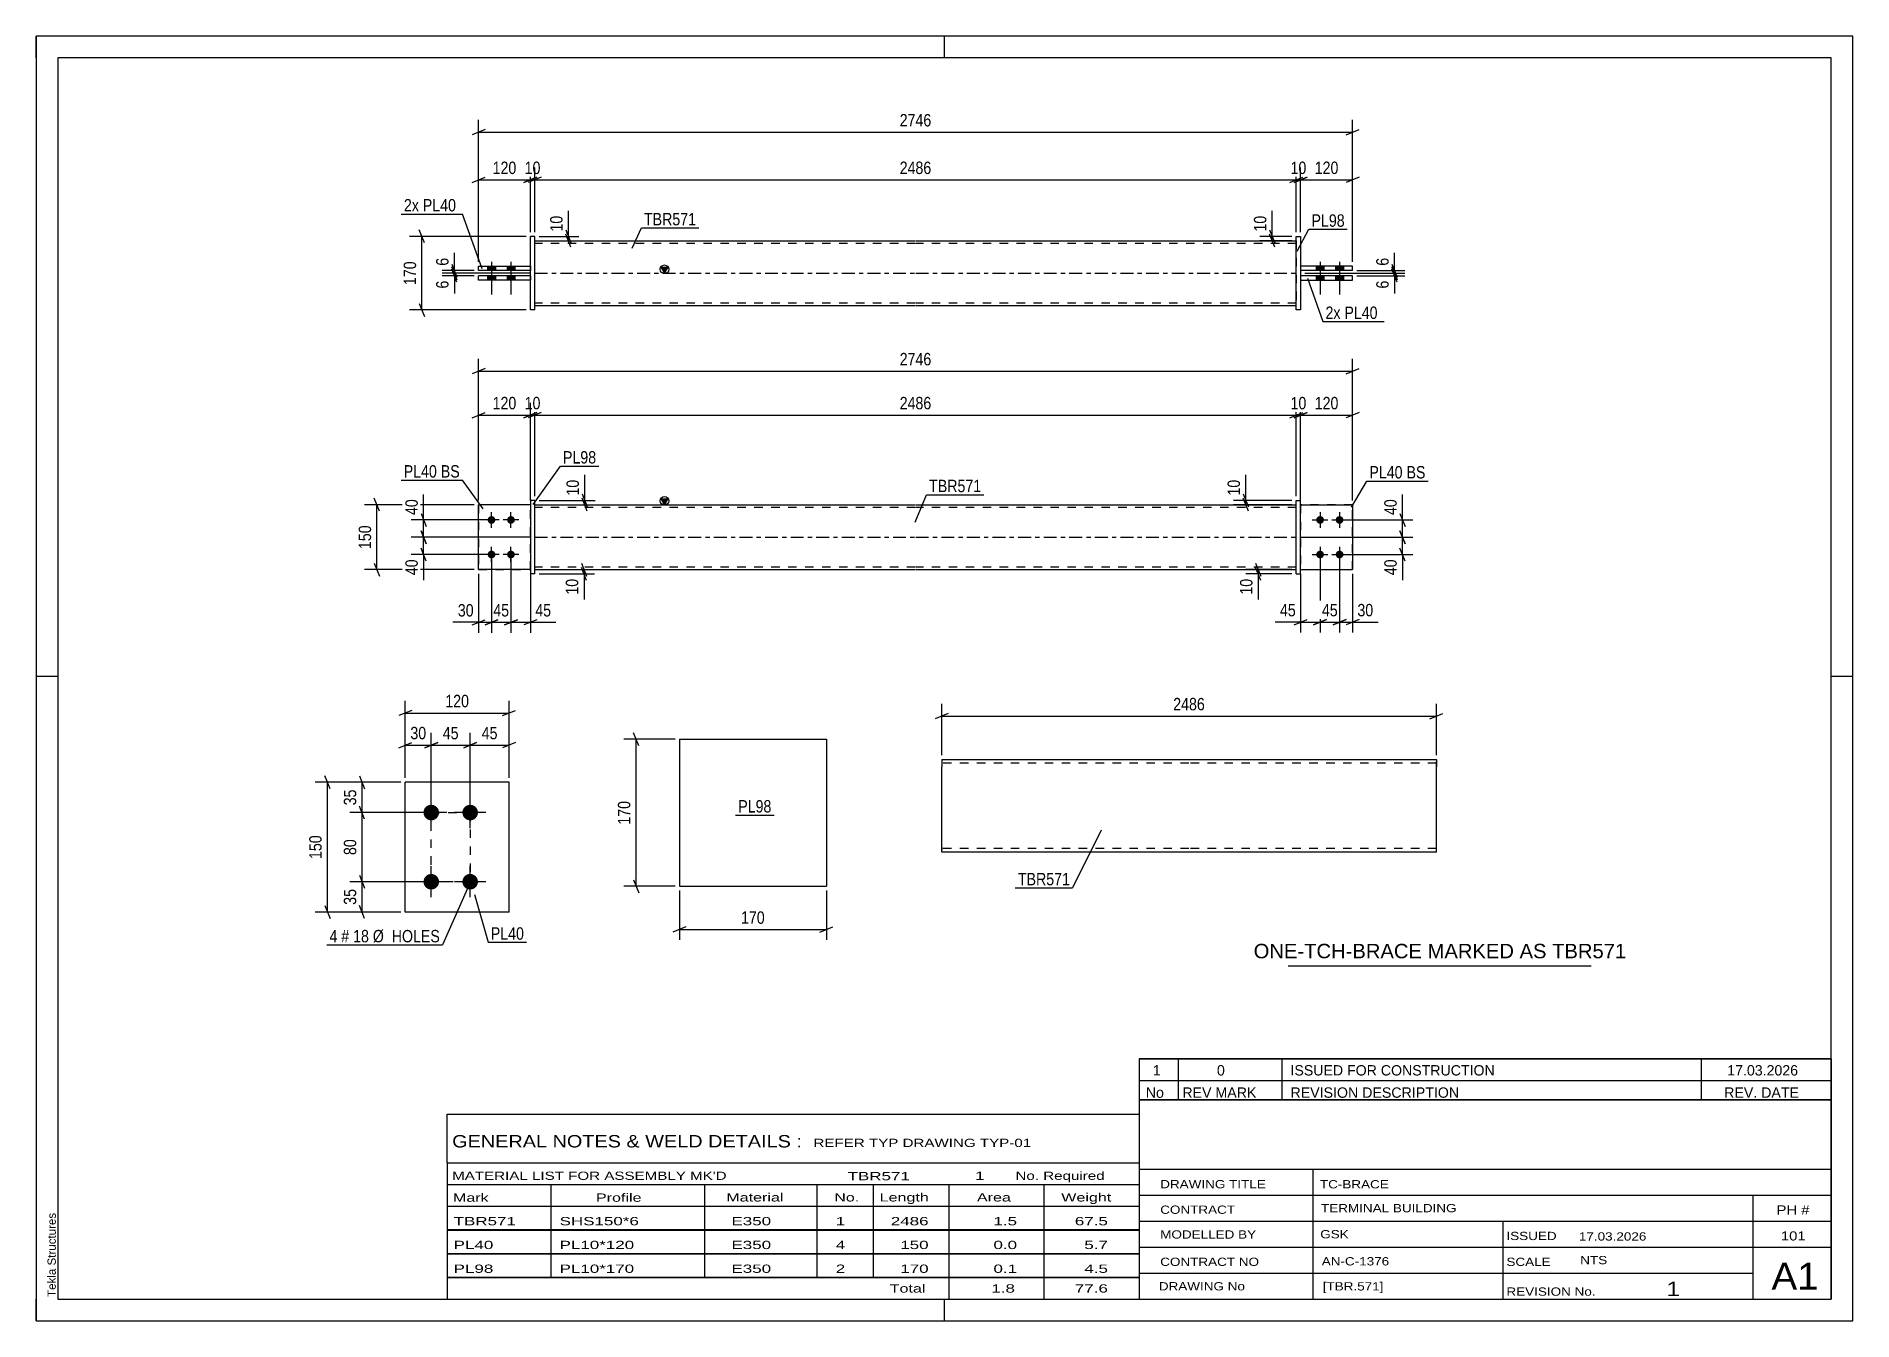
# Paper-space layout 'Layout1' of a CAD drawing. Header units: millimetres. Extents: x 0 to 420, y 0 to 297.
# The model-space entities are those that its viewports show. They can reach past a viewport. Long polylines and large blocks are cut down to what shows.
import ezdxf

# ---------------------------------------------------------------- set-up
doc = ezdxf.new("R2010")
doc.units = ezdxf.units.MM
doc.linetypes.add('DXK_LINE_DOT2', pattern=[3.9198, 1.9599, -1.9599])
doc.linetypes.add('DXK_LINE_DOT3', pattern=[5.9187, 2.979, -0.9799, 0.9799, -0.9799])
doc.layers.add('Viewport layer', color=7, linetype='Continuous', plot=False)
doc.styles.add('Arial', font='ARIAL.TTF', dxfattribs={"height": 0.2})
doc.styles.add('Arial Narrow', font='ARIALN.TTF', dxfattribs={"height": 0.2})

# ---------------------------------------------------------------- blocks, each defined once
blk = doc.blocks.new('Unknown-582665812-1127')
at = {"color": 5, "linetype": 'Continuous'}
for p, q in [((420, 297), (0, 297)), ((0, 297), (0, 0)), ((0, 292), (0, 297)), ((210, 292), (210, 297)), ((420, 0), (420, 297)), ((415, 292), (5, 292)), ((5, 292), (5, 5)), ((415, 5), (415, 292)), ((5, 149), (0, 149)), ((420, 149), (415, 149)), ((0, 0), (0, 5)), ((5, 5), (415, 5)), ((210, 0), (210, 5)), ((0, 0), (420, 0))]:
    blk.add_line(p, q, dxfattribs=at)
at = {"color": 174, "linetype": 'Continuous', "style": 'Arial'}
blk.add_text('Tekla Structures', height=1.9102, rotation=90, dxfattribs=at).set_placement((4.5, 5.5))
blk = doc.blocks.new('Bolt-582665812-1424 - 1364')
at = {"linetype": 'Continuous'}
for points in [[(105.25, 184.27, -1), (105.25, 186.07, -1)], [(109.75, 184.27, -1), (109.75, 186.07, -1)], [(105.25, 176.27, -1), (105.25, 178.07, -1)], [(109.75, 176.27, -1), (109.75, 178.07, -1)]]:
    blk.add_hatch(color=1, dxfattribs=at).paths.add_polyline_path(points)
at = {"color": 1, "linetype": 'Continuous'}
for p, q in [((107.05, 185.17), (103.45, 185.17)), ((105.25, 183.37), (105.25, 186.97)), ((111.55, 185.17), (107.95, 185.17)), ((109.75, 183.37), (109.75, 186.97)), ((107.05, 177.17), (103.45, 177.17)), ((105.25, 175.37), (105.25, 178.97)), ((111.55, 177.17), (107.95, 177.17)), ((109.75, 175.37), (109.75, 178.97))]:
    blk.add_line(p, q, dxfattribs=at)
blk = doc.blocks.new('Part-582665812-1392 - 1364')
at = {"color": 7, "linetype": 'DXK_LINE_DOT2'}
for p, q in [((304.35, 188.67), (292.35, 188.67)), ((292.35, 188.67), (292.35, 173.67)), ((304.35, 173.67), (304.35, 188.67)), ((292.35, 173.67), (304.35, 173.67))]:
    blk.add_line(p, q, dxfattribs=at)
blk = doc.blocks.new('Part-582665812-1413 - 1364')
at = {"color": 2, "linetype": 'Continuous'}
for p, q in [((291.35, 172.67), (291.35, 189.67)), ((291.35, 189.67), (292.35, 189.67)), ((292.35, 172.67), (292.35, 189.67)), ((291.35, 172.67), (292.35, 172.67))]:
    blk.add_line(p, q, dxfattribs=at)
blk = doc.blocks.new('Part-582665812-1397 - 1364')
at = {"color": 2, "linetype": 'Continuous'}
for p, q in [((292.35, 188.67), (304.35, 188.67)), ((304.35, 188.67), (304.35, 173.67)), ((292.35, 173.67), (304.35, 173.67))]:
    blk.add_line(p, q, dxfattribs=at)
at = {"color": 7, "linetype": 'DXK_LINE_DOT2'}
blk.add_line((292.35, 188.67), (292.35, 173.67), dxfattribs=at)
blk = doc.blocks.new('Part-582665812-1412 - 1364')
at = {"linetype": 'Continuous'}
blk.add_hatch(color=2, dxfattribs=at).paths.add_polyline_path([(145.25, 188.67), (144.45, 190.07), (146.05, 190.07)])
at = {"color": 2, "linetype": 'Continuous'}
for p, q in [((145.25, 188.67), (144.45, 190.07)), ((144.45, 190.07), (146.05, 190.07)), ((146.05, 190.07), (145.25, 188.67)), ((115.25, 188.67), (203.25, 188.67)), ((203.35, 188.67), (291.35, 188.67)), ((115.25, 173.67), (203.25, 173.67)), ((203.35, 173.67), (291.35, 173.67))]:
    blk.add_line(p, q, dxfattribs=at)
at = {"color": 7, "linetype": 'DXK_LINE_DOT2'}
for p, q in [((115.25, 173.67), (115.25, 188.67)), ((203.25, 188.07), (115.25, 188.07)), ((291.35, 188.07), (203.35, 188.07)), ((291.35, 173.67), (291.35, 188.67)), ((203.25, 174.27), (115.25, 174.27)), ((291.35, 174.27), (203.35, 174.27))]:
    blk.add_line(p, q, dxfattribs=at)
at = {"color": 7, "linetype": 'DXK_LINE_DOT3'}
for p, q in [((115.25, 181.17), (203.25, 181.17)), ((203.35, 181.17), (291.35, 181.17))]:
    blk.add_line(p, q, dxfattribs=at)
at = {"color": 2, "linetype": 'Continuous'}
blk.add_circle((145.25, 189.57), 1, dxfattribs=at)
blk = doc.blocks.new('Bolt-582665812-1425 - 1364')
at = {"linetype": 'Continuous'}
for points in [[(296.85, 186.07, -1), (296.85, 184.27, -1)], [(301.35, 186.07, -1), (301.35, 184.27, -1)], [(296.85, 178.07, -1), (296.85, 176.27, -1)], [(301.35, 178.07, -1), (301.35, 176.27, -1)]]:
    blk.add_hatch(color=1, dxfattribs=at).paths.add_polyline_path(points)
at = {"color": 1, "linetype": 'Continuous'}
for p, q in [((295.05, 185.17), (298.65, 185.17)), ((296.85, 186.97), (296.85, 183.37)), ((299.55, 185.17), (303.15, 185.17)), ((301.35, 186.97), (301.35, 183.37)), ((295.05, 177.17), (298.65, 177.17)), ((296.85, 178.97), (296.85, 175.37)), ((299.55, 177.17), (303.15, 177.17)), ((301.35, 178.97), (301.35, 175.37))]:
    blk.add_line(p, q, dxfattribs=at)
blk = doc.blocks.new('Part-582665812-1440 - 1364')
at = {"color": 2, "linetype": 'Continuous'}
for p, q in [((115.25, 189.67), (114.25, 189.67)), ((114.25, 189.67), (114.25, 172.67)), ((115.25, 172.67), (115.25, 189.67)), ((115.25, 172.67), (114.25, 172.67))]:
    blk.add_line(p, q, dxfattribs=at)
blk = doc.blocks.new('Part-582665812-1445 - 1364')
at = {"color": 7, "linetype": 'DXK_LINE_DOT2'}
for p, q in [((114.25, 188.67), (102.25, 188.67)), ((102.25, 188.67), (102.25, 173.67)), ((114.25, 173.67), (114.25, 188.67)), ((102.25, 173.67), (114.25, 173.67))]:
    blk.add_line(p, q, dxfattribs=at)
blk = doc.blocks.new('Part-582665812-1450 - 1364')
at = {"color": 2, "linetype": 'Continuous'}
for p, q in [((114.25, 188.67), (102.25, 188.67)), ((102.25, 173.67), (102.25, 188.67)), ((114.25, 173.67), (102.25, 173.67))]:
    blk.add_line(p, q, dxfattribs=at)
at = {"color": 7, "linetype": 'DXK_LINE_DOT2'}
blk.add_line((114.25, 173.67), (114.25, 188.67), dxfattribs=at)
blk = doc.blocks.new('Part-582665812-1762 - 1756')
at = {"color": 2, "linetype": 'Continuous'}
for p, q in [((115.25, 250.72), (114.25, 250.72)), ((114.25, 233.72), (114.25, 250.72)), ((115.25, 233.72), (115.25, 250.72)), ((115.25, 233.72), (114.25, 233.72))]:
    blk.add_line(p, q, dxfattribs=at)
blk = doc.blocks.new('Bolt-582665812-1760 - 1756')
at = {"linetype": 'Continuous'}
for points in [[(104.35, 242.82), (106.15, 242.82), (106.15, 243.82), (104.35, 243.82)], [(104.35, 242.82), (106.15, 242.82), (106.15, 243.82), (104.35, 243.82)], [(108.85, 242.82), (110.65, 242.82), (110.65, 243.82), (108.85, 243.82)], [(108.85, 242.82), (110.65, 242.82), (110.65, 243.82), (108.85, 243.82)], [(104.35, 240.62), (106.15, 240.62), (106.15, 241.62), (104.35, 241.62)], [(104.35, 240.62), (106.15, 240.62), (106.15, 241.62), (104.35, 241.62)], [(108.85, 240.62), (110.65, 240.62), (110.65, 241.62), (108.85, 241.62)], [(108.85, 240.62), (110.65, 240.62), (110.65, 241.62), (108.85, 241.62)]]:
    blk.add_hatch(color=1, dxfattribs=at).paths.add_polyline_path(points)
at = {"color": 1, "linetype": 'Continuous'}
for p, q in [((104.35, 243.82), (104.35, 242.82)), ((104.35, 243.82), (104.35, 242.82)), ((105.25, 244.82), (105.25, 237.32)), ((105.25, 244.82), (105.25, 237.32)), ((106.15, 243.82), (106.15, 242.82)), ((106.15, 243.82), (106.15, 242.82)), ((108.85, 243.82), (108.85, 242.82)), ((108.85, 243.82), (108.85, 242.82)), ((109.75, 244.82), (109.75, 237.32)), ((109.75, 244.82), (109.75, 237.32)), ((110.65, 243.82), (110.65, 242.82)), ((110.65, 243.82), (110.65, 242.82)), ((104.35, 241.62), (104.35, 240.62)), ((104.35, 241.62), (104.35, 240.62)), ((106.15, 241.62), (106.15, 240.62)), ((106.15, 241.62), (106.15, 240.62)), ((108.85, 241.62), (108.85, 240.62)), ((108.85, 241.62), (108.85, 240.62)), ((110.65, 241.62), (110.65, 240.62)), ((110.65, 241.62), (110.65, 240.62))]:
    blk.add_line(p, q, dxfattribs=at)
blk = doc.blocks.new('Part-582665812-1777 - 1756')
at = {"color": 2, "linetype": 'Continuous'}
for p, q in [((291.35, 233.72), (291.35, 250.72)), ((291.35, 250.72), (292.35, 250.72)), ((292.35, 250.72), (292.35, 233.72)), ((292.35, 233.72), (291.35, 233.72))]:
    blk.add_line(p, q, dxfattribs=at)
blk = doc.blocks.new('Bolt-582665812-1761 - 1756')
at = {"linetype": 'Continuous'}
for points in [[(297.75, 243.82), (295.95, 243.82), (295.95, 242.82), (297.75, 242.82)], [(297.75, 243.82), (295.95, 243.82), (295.95, 242.82), (297.75, 242.82)], [(302.25, 243.82), (300.45, 243.82), (300.45, 242.82), (302.25, 242.82)], [(302.25, 243.82), (300.45, 243.82), (300.45, 242.82), (302.25, 242.82)], [(297.75, 241.62), (295.95, 241.62), (295.95, 240.62), (297.75, 240.62)], [(297.75, 241.62), (295.95, 241.62), (295.95, 240.62), (297.75, 240.62)], [(302.25, 241.62), (300.45, 241.62), (300.45, 240.62), (302.25, 240.62)], [(302.25, 241.62), (300.45, 241.62), (300.45, 240.62), (302.25, 240.62)]]:
    blk.add_hatch(color=1, dxfattribs=at).paths.add_polyline_path(points)
at = {"color": 1, "linetype": 'Continuous'}
for p, q in [((295.95, 243.82), (295.95, 242.82)), ((295.95, 243.82), (295.95, 242.82)), ((296.85, 244.82), (296.85, 237.32)), ((296.85, 244.82), (296.85, 237.32)), ((297.75, 243.82), (297.75, 242.82)), ((297.75, 243.82), (297.75, 242.82)), ((300.45, 243.82), (300.45, 242.82)), ((300.45, 243.82), (300.45, 242.82)), ((301.35, 244.82), (301.35, 237.32)), ((301.35, 244.82), (301.35, 237.32)), ((302.25, 243.82), (302.25, 242.82)), ((302.25, 243.82), (302.25, 242.82)), ((295.95, 241.62), (295.95, 240.62)), ((295.95, 241.62), (295.95, 240.62)), ((297.75, 241.62), (297.75, 240.62)), ((297.75, 241.62), (297.75, 240.62)), ((300.45, 241.62), (300.45, 240.62)), ((300.45, 241.62), (300.45, 240.62)), ((302.25, 241.62), (302.25, 240.62)), ((302.25, 241.62), (302.25, 240.62))]:
    blk.add_line(p, q, dxfattribs=at)
blk = doc.blocks.new('Part-582665812-1767 - 1756')
at = {"color": 2, "linetype": 'Continuous'}
for p, q in [((102.25, 243.82), (114.25, 243.82)), ((102.25, 242.82), (102.25, 243.82)), ((114.25, 242.82), (102.25, 242.82))]:
    blk.add_line(p, q, dxfattribs=at)
at = {"color": 7, "linetype": 'DXK_LINE_DOT2'}
blk.add_line((114.25, 243.82), (114.25, 242.82), dxfattribs=at)
blk = doc.blocks.new('Part-582665812-1772 - 1756')
at = {"color": 2, "linetype": 'Continuous'}
for p, q in [((114.25, 241.62), (102.25, 241.62)), ((102.25, 240.62), (102.25, 241.62)), ((114.25, 240.62), (102.25, 240.62))]:
    blk.add_line(p, q, dxfattribs=at)
at = {"color": 7, "linetype": 'DXK_LINE_DOT2'}
blk.add_line((114.25, 241.62), (114.25, 240.62), dxfattribs=at)
blk = doc.blocks.new('Part-582665812-1782 - 1756')
at = {"color": 2, "linetype": 'Continuous'}
for p, q in [((304.35, 243.82), (292.35, 243.82)), ((304.35, 242.82), (304.35, 243.82)), ((304.35, 242.82), (292.35, 242.82))]:
    blk.add_line(p, q, dxfattribs=at)
at = {"color": 7, "linetype": 'DXK_LINE_DOT2'}
blk.add_line((292.35, 243.82), (292.35, 242.82), dxfattribs=at)
blk = doc.blocks.new('Part-582665812-1787 - 1756')
at = {"color": 2, "linetype": 'Continuous'}
for p, q in [((304.35, 241.62), (292.35, 241.62)), ((292.35, 240.62), (304.35, 240.62)), ((304.35, 240.62), (304.35, 241.62))]:
    blk.add_line(p, q, dxfattribs=at)
at = {"color": 7, "linetype": 'DXK_LINE_DOT2'}
blk.add_line((292.35, 241.62), (292.35, 240.62), dxfattribs=at)
blk = doc.blocks.new('Part-582665812-1792 - 1756')
at = {"linetype": 'Continuous'}
blk.add_hatch(color=2, dxfattribs=at).paths.add_polyline_path([(145.25, 242.22), (144.45, 243.62), (146.05, 243.62)])
at = {"color": 2, "linetype": 'Continuous'}
for p, q in [((115.25, 249.72), (203.25, 249.72)), ((203.35, 249.72), (291.35, 249.72)), ((145.25, 242.22), (144.45, 243.62)), ((144.45, 243.62), (146.05, 243.62)), ((146.05, 243.62), (145.25, 242.22)), ((115.25, 234.72), (203.25, 234.72)), ((203.35, 234.72), (291.35, 234.72))]:
    blk.add_line(p, q, dxfattribs=at)
at = {"color": 7, "linetype": 'DXK_LINE_DOT2'}
for p, q in [((115.25, 234.72), (115.25, 249.72)), ((203.25, 249.12), (115.25, 249.12)), ((291.35, 249.12), (203.35, 249.12)), ((291.35, 249.72), (291.35, 234.72)), ((203.25, 235.32), (115.25, 235.32)), ((291.35, 235.32), (203.35, 235.32))]:
    blk.add_line(p, q, dxfattribs=at)
at = {"color": 7, "linetype": 'DXK_LINE_DOT3'}
for p, q in [((115.25, 242.22), (203.25, 242.22)), ((203.35, 242.22), (291.35, 242.22))]:
    blk.add_line(p, q, dxfattribs=at)
at = {"color": 2, "linetype": 'Continuous'}
blk.add_circle((145.25, 243.12), 1, dxfattribs=at)
blk = doc.blocks.new('Part-582665812-2037 - 2030')
at = {"color": 2, "linetype": 'Continuous'}
for p, q in [((109.32, 124.5), (85.32, 124.5)), ((85.32, 94.5), (85.32, 124.5)), ((109.32, 94.5), (109.32, 124.5)), ((109.32, 94.5), (85.32, 94.5))]:
    blk.add_line(p, q, dxfattribs=at)
blk = doc.blocks.new('Bolt-582665812-2098 - 2030')
at = {"linetype": 'Continuous'}
for points in [[(91.32, 115.7, -1), (91.32, 119.3, -1)], [(100.32, 115.7, -1), (100.32, 119.3, -1)], [(91.32, 99.7, -1), (91.32, 103.3, -1)], [(100.32, 99.7, -1), (100.32, 103.3, -1)]]:
    blk.add_hatch(color=1, dxfattribs=at).paths.add_polyline_path(points)
at = {"color": 1, "linetype": 'Continuous'}
for p, q in [((91.32, 113.9), (91.32, 121.1)), ((100.32, 113.9), (100.32, 121.1)), ((94.92, 117.5), (87.72, 117.5)), ((103.92, 117.5), (96.72, 117.5)), ((91.32, 97.9), (91.32, 105.1)), ((100.32, 97.9), (100.32, 105.1)), ((94.92, 101.5), (87.72, 101.5)), ((103.92, 101.5), (96.72, 101.5))]:
    blk.add_line(p, q, dxfattribs=at)
blk = doc.blocks.new('Part-582665812-2239 - 2233')
at = {"color": 2, "linetype": 'Continuous'}
for p, q in [((148.69, 134.44), (148.69, 100.44)), ((148.69, 134.44), (182.69, 134.44)), ((182.69, 134.44), (182.69, 100.44)), ((148.69, 100.44), (182.69, 100.44))]:
    blk.add_line(p, q, dxfattribs=at)
blk = doc.blocks.new('Part-582665812-2262 - 2256')
at = {"color": 2, "linetype": 'Continuous'}
for p, q in [((209.36, 129.79), (209.36, 128.07)), ((209.36, 129.79), (266.5, 129.79)), ((209.36, 109.41), (209.36, 128.07)), ((266.6, 129.79), (323.74, 129.79)), ((323.74, 129.79), (323.74, 129.65)), ((323.74, 129.65), (323.74, 128.07)), ((323.74, 108.36), (323.74, 128.07)), ((209.36, 108.49), (209.36, 109.41)), ((209.36, 108.36), (209.36, 108.49)), ((266.5, 108.36), (209.36, 108.36)), ((323.74, 108.36), (266.6, 108.36))]:
    blk.add_line(p, q, dxfattribs=at)
at = {"color": 7, "linetype": 'DXK_LINE_DOT2'}
for p, q in [((266.5, 128.93), (209.36, 128.93)), ((323.74, 128.93), (266.6, 128.93)), ((323.74, 128.07), (323.74, 129.28)), ((209.36, 109.41), (209.36, 108.86)), ((209.36, 109.21), (209.36, 109.28)), ((266.5, 109.21), (209.36, 109.21)), ((323.74, 109.21), (266.6, 109.21)), ((323.74, 109.21), (323.74, 109.28))]:
    blk.add_line(p, q, dxfattribs=at)
blk = doc.blocks.new('Rectangle-582665812-2218 - 2030')
at = {"color": 1, "linetype": 'DXK_LINE_DOT2'}
blk.add_lwpolyline([(91.32, 117.5), (100.32, 117.5), (100.32, 101.5), (91.32, 101.5), (91.32, 117.5)], close=True, dxfattribs=at)
blk = doc.blocks.new('StraightDimension-582665812-1636 - 1364')
at = {"color": 7, "linetype": 'Continuous'}
for p, q in [((103.75, 220.17), (100.75, 218.97)), ((102.25, 189.67), (102.25, 222.42)), ((102.25, 219.57), (304.35, 219.57)), ((302.85, 218.97), (305.85, 220.17)), ((304.35, 189.67), (304.35, 222.42))]:
    blk.add_line(p, q, dxfattribs=at)
at = {"color": 0}
blk.add_wipeout([(207.56, 220.32), (207.56, 224.52), (199.04, 224.52), (199.04, 220.32)], dxfattribs=at)
at = {"color": 3, "style": 'Arial Narrow'}
blk.add_text('2746', height=2.863, dxfattribs=at).set_placement((199.64, 220.92))
blk = doc.blocks.new('StraightDimension-582665812-1489 - 1364')
at = {"color": 7, "linetype": 'Continuous'}
for p, q in [((292.35, 181.17), (318.31, 181.17)), ((315.31, 182.67), (316.51, 179.67)), ((315.91, 177.17), (315.91, 181.17)), ((302.35, 177.17), (318.31, 177.17)), ((316.51, 175.67), (315.31, 178.67))]:
    blk.add_line(p, q, dxfattribs=at)
at = {"color": 0}
blk.add_wipeout([(315.16, 176.65), (310.96, 176.65), (310.96, 171.79), (315.16, 171.79)], dxfattribs=at)
at = {"color": 7, "linetype": 'Continuous'}
blk.add_line((315.91, 177.17), (315.91, 171.27), dxfattribs=at)
blk.add_line((315.91, 177.17), (315.91, 171.27), dxfattribs=at)
at = {"color": 3, "style": 'Arial Narrow'}
blk.add_text('40', height=2.863, rotation=90.0002, dxfattribs=at).set_placement((314.56, 172.39))
blk = doc.blocks.new('StraightDimension-582665812-1683 - 1364')
at = {"color": 7, "linetype": 'Continuous'}
for p, q in [((115.25, 190.67), (115.25, 212.25)), ((291.35, 190.67), (291.35, 212.25)), ((116.75, 210), (113.75, 208.8)), ((115.25, 209.4), (291.35, 209.4)), ((289.85, 208.8), (292.85, 210))]:
    blk.add_line(p, q, dxfattribs=at)
at = {"color": 0}
blk.add_wipeout([(207.56, 210.15), (207.56, 214.35), (199.04, 214.35), (199.04, 210.15)], dxfattribs=at)
at = {"color": 3, "style": 'Arial Narrow'}
blk.add_text('2486', height=2.863, dxfattribs=at).set_placement((199.64, 210.75))
blk = doc.blocks.new('StraightDimension-582665812-1459 - 1364')
at = {"color": 7, "linetype": 'Continuous'}
for p, q in [((290.35, 189.67), (276.82, 189.67)), ((279.07, 191.17), (280.27, 188.17)), ((280.27, 187.17), (279.07, 190.17)), ((279.67, 188.67), (279.67, 189.67)), ((290.35, 188.67), (276.82, 188.67))]:
    blk.add_line(p, q, dxfattribs=at)
at = {"color": 0}
blk.add_wipeout([(278.92, 195.06), (274.72, 195.06), (274.72, 190.2), (278.92, 190.2)], dxfattribs=at)
at = {"color": 7, "linetype": 'Continuous'}
blk.add_line((279.67, 189.67), (279.67, 195.58), dxfattribs=at)
blk.add_line((279.67, 189.67), (279.67, 195.58), dxfattribs=at)
at = {"color": 3, "style": 'Arial Narrow'}
blk.add_text('10', height=2.863, rotation=90.0002, dxfattribs=at).set_placement((278.32, 190.8))
blk = doc.blocks.new('StraightDimension-582665812-1470 - 1364')
at = {"color": 7, "linetype": 'Continuous'}
for p, q in [((302.35, 185.17), (318.31, 185.17)), ((315.31, 186.67), (316.51, 183.67)), ((315.91, 181.17), (315.91, 185.17)), ((292.35, 181.17), (318.31, 181.17)), ((316.51, 179.67), (315.31, 182.67))]:
    blk.add_line(p, q, dxfattribs=at)
at = {"color": 0}
blk.add_wipeout([(315.16, 190.56), (310.96, 190.56), (310.96, 185.7), (315.16, 185.7)], dxfattribs=at)
at = {"color": 7, "linetype": 'Continuous'}
blk.add_line((315.91, 185.17), (315.91, 191.08), dxfattribs=at)
blk.add_line((315.91, 185.17), (315.91, 191.08), dxfattribs=at)
at = {"color": 3, "style": 'Arial Narrow'}
blk.add_text('40', height=2.863, rotation=90.0002, dxfattribs=at).set_placement((314.56, 186.3))
blk = doc.blocks.new('StraightDimension-582665812-1503 - 1364')
at = {"color": 7, "linetype": 'Continuous'}
for p, q in [((79.35, 187.17), (78.15, 190.17)), ((101.25, 188.67), (75.9, 188.67)), ((78.75, 173.67), (78.75, 188.67)), ((101.25, 173.67), (75.9, 173.67)), ((78.15, 175.17), (79.35, 172.17))]:
    blk.add_line(p, q, dxfattribs=at)
at = {"color": 0}
blk.add_wipeout([(78, 184.52), (73.8, 184.52), (73.8, 177.83), (78, 177.83)], dxfattribs=at)
at = {"color": 3, "style": 'Arial Narrow'}
blk.add_text('150', height=2.863, rotation=90.0002, dxfattribs=at).set_placement((77.4, 178.43))
blk = doc.blocks.new('StraightDimension-582665812-1692 - 1364')
at = {"color": 7, "linetype": 'Continuous'}
for p, q in [((114.25, 189.67), (114.25, 212.25)), ((115.25, 190.67), (115.25, 212.25)), ((112.75, 208.8), (115.75, 210)), ((116.75, 210), (113.75, 208.8)), ((114.25, 209.4), (115.25, 209.4))]:
    blk.add_line(p, q, dxfattribs=at)
at = {"color": 0}
blk.add_wipeout([(117.18, 210.15), (117.18, 214.35), (112.32, 214.35), (112.32, 210.15)], dxfattribs=at)
at = {"color": 3, "style": 'Arial Narrow'}
blk.add_text('10', height=2.863, dxfattribs=at).set_placement((112.92, 210.75))
blk = doc.blocks.new('StraightDimension-582665812-1517 - 1364')
at = {"color": 7, "linetype": 'Continuous'}
for p, q in [((292.35, 172.67), (292.35, 159.13)), ((296.85, 176.17), (296.85, 159.13)), ((290.85, 160.93), (293.85, 162.13)), ((292.35, 161.53), (296.85, 161.53)), ((298.35, 162.13), (295.35, 160.93))]:
    blk.add_line(p, q, dxfattribs=at)
at = {"color": 0}
blk.add_wipeout([(291.83, 162.28), (291.83, 166.48), (286.97, 166.48), (286.97, 162.28)], dxfattribs=at)
at = {"color": 7, "linetype": 'Continuous'}
blk.add_line((292.35, 161.53), (286.44, 161.53), dxfattribs=at)
blk.add_line((292.35, 161.53), (286.44, 161.53), dxfattribs=at)
at = {"color": 3, "style": 'Arial Narrow'}
blk.add_text('45', height=2.863, dxfattribs=at).set_placement((287.57, 162.88))
blk = doc.blocks.new('StraightDimension-582665812-1599 - 1364')
at = {"color": 7, "linetype": 'Continuous'}
for p, q in [((116.25, 173.67), (129.05, 173.67)), ((116.25, 172.67), (129.05, 172.67)), ((126.05, 175.17), (127.25, 172.17)), ((127.25, 171.17), (126.05, 174.17)), ((126.65, 172.67), (126.65, 173.67))]:
    blk.add_line(p, q, dxfattribs=at)
at = {"color": 0}
blk.add_wipeout([(125.9, 172.15), (121.7, 172.15), (121.7, 167.29), (125.9, 167.29)], dxfattribs=at)
at = {"color": 7, "linetype": 'Continuous'}
blk.add_line((126.65, 172.67), (126.65, 166.77), dxfattribs=at)
blk.add_line((126.65, 172.67), (126.65, 166.77), dxfattribs=at)
at = {"color": 3, "style": 'Arial Narrow'}
blk.add_text('10', height=2.863, rotation=90.0002, dxfattribs=at).set_placement((125.3, 167.89))
blk = doc.blocks.new('StraightDimension-582665812-1530 - 1364')
at = {"color": 7, "linetype": 'Continuous'}
for p, q in [((296.85, 176.17), (296.85, 159.13)), ((301.35, 176.17), (301.35, 159.13)), ((295.35, 160.93), (298.35, 162.13)), ((296.85, 161.53), (301.35, 161.53)), ((302.85, 162.13), (299.85, 160.93))]:
    blk.add_line(p, q, dxfattribs=at)
at = {"color": 0}
blk.add_wipeout([(301.53, 162.28), (301.53, 166.48), (296.67, 166.48), (296.67, 162.28)], dxfattribs=at)
at = {"color": 3, "style": 'Arial Narrow'}
blk.add_text('45', height=2.863, dxfattribs=at).set_placement((297.27, 162.88))
blk = doc.blocks.new('StraightDimension-582665812-1540 - 1364')
at = {"color": 7, "linetype": 'Continuous'}
for p, q in [((301.35, 176.17), (301.35, 159.13)), ((304.35, 172.67), (304.35, 159.13)), ((299.85, 160.93), (302.85, 162.13)), ((301.35, 161.53), (304.35, 161.53)), ((305.85, 162.13), (302.85, 160.93))]:
    blk.add_line(p, q, dxfattribs=at)
at = {"color": 0}
blk.add_wipeout([(309.73, 162.28), (309.73, 166.48), (304.88, 166.48), (304.88, 162.28)], dxfattribs=at)
at = {"color": 7, "linetype": 'Continuous'}
blk.add_line((304.35, 161.53), (310.26, 161.53), dxfattribs=at)
blk.add_line((304.35, 161.53), (310.26, 161.53), dxfattribs=at)
at = {"color": 3, "style": 'Arial Narrow'}
blk.add_text('30', height=2.863, dxfattribs=at).set_placement((305.48, 162.88))
blk = doc.blocks.new('StraightDimension-582665812-1618 - 1364')
at = {"color": 7, "linetype": 'Continuous'}
for p, q in [((105.25, 176.17), (105.25, 159.09)), ((109.75, 176.17), (109.75, 159.09)), ((103.75, 160.89), (106.75, 162.09)), ((105.25, 161.49), (109.75, 161.49)), ((111.25, 162.09), (108.25, 160.89))]:
    blk.add_line(p, q, dxfattribs=at)
at = {"color": 0}
blk.add_wipeout([(109.93, 162.24), (109.93, 166.44), (105.07, 166.44), (105.07, 162.24)], dxfattribs=at)
at = {"color": 3, "style": 'Arial Narrow'}
blk.add_text('45', height=2.863, dxfattribs=at).set_placement((105.67, 162.84))
blk = doc.blocks.new('StraightDimension-582665812-1554 - 1364')
at = {"color": 7, "linetype": 'Continuous'}
for p, q in [((290.35, 173.67), (279.7, 173.67)), ((290.35, 172.67), (279.7, 172.67)), ((281.95, 175.17), (283.15, 172.17)), ((283.15, 171.17), (281.95, 174.17)), ((282.55, 172.67), (282.55, 173.67))]:
    blk.add_line(p, q, dxfattribs=at)
at = {"color": 0}
blk.add_wipeout([(281.8, 172.15), (277.6, 172.15), (277.6, 167.29), (281.8, 167.29)], dxfattribs=at)
at = {"color": 7, "linetype": 'Continuous'}
blk.add_line((282.55, 172.67), (282.55, 166.77), dxfattribs=at)
blk.add_line((282.55, 172.67), (282.55, 166.77), dxfattribs=at)
at = {"color": 3, "style": 'Arial Narrow'}
blk.add_text('10', height=2.863, rotation=90.0002, dxfattribs=at).set_placement((281.2, 167.89))
blk = doc.blocks.new('StraightDimension-582665812-1563 - 1364')
at = {"color": 7, "linetype": 'Continuous'}
for p, q in [((104.25, 185.17), (86.7, 185.17)), ((88.95, 186.67), (90.15, 183.67)), ((89.55, 181.17), (89.55, 185.17)), ((114.25, 181.17), (86.7, 181.17)), ((90.15, 179.67), (88.95, 182.67))]:
    blk.add_line(p, q, dxfattribs=at)
at = {"color": 0}
blk.add_wipeout([(88.8, 190.56), (84.6, 190.56), (84.6, 185.7), (88.8, 185.7)], dxfattribs=at)
at = {"color": 7, "linetype": 'Continuous'}
blk.add_line((89.55, 185.17), (89.55, 191.08), dxfattribs=at)
blk.add_line((89.55, 185.17), (89.55, 191.08), dxfattribs=at)
at = {"color": 3, "style": 'Arial Narrow'}
blk.add_text('40', height=2.863, rotation=90.0002, dxfattribs=at).set_placement((88.2, 186.3))
blk = doc.blocks.new('StraightDimension-582665812-1576 - 1364')
at = {"color": 7, "linetype": 'Continuous'}
for p, q in [((114.25, 181.17), (86.7, 181.17)), ((88.95, 182.67), (90.15, 179.67)), ((89.55, 177.17), (89.55, 181.17)), ((104.25, 177.17), (86.7, 177.17)), ((90.15, 175.67), (88.95, 178.67))]:
    blk.add_line(p, q, dxfattribs=at)
at = {"color": 0}
blk.add_wipeout([(88.8, 176.65), (84.6, 176.65), (84.6, 171.79), (88.8, 171.79)], dxfattribs=at)
at = {"color": 7, "linetype": 'Continuous'}
blk.add_line((89.55, 177.17), (89.55, 171.27), dxfattribs=at)
blk.add_line((89.55, 177.17), (89.55, 171.27), dxfattribs=at)
at = {"color": 3, "style": 'Arial Narrow'}
blk.add_text('40', height=2.863, rotation=90.0002, dxfattribs=at).set_placement((88.2, 172.39))
blk = doc.blocks.new('StraightDimension-582665812-1590 - 1364')
at = {"color": 7, "linetype": 'Continuous'}
for p, q in [((116.25, 189.67), (129.21, 189.67)), ((126.21, 191.17), (127.41, 188.17)), ((127.41, 187.17), (126.21, 190.17)), ((126.81, 188.67), (126.81, 189.67)), ((116.25, 188.67), (129.21, 188.67))]:
    blk.add_line(p, q, dxfattribs=at)
at = {"color": 0}
blk.add_wipeout([(126.06, 195.06), (121.86, 195.06), (121.86, 190.2), (126.06, 190.2)], dxfattribs=at)
at = {"color": 7, "linetype": 'Continuous'}
blk.add_line((126.81, 189.67), (126.81, 195.58), dxfattribs=at)
blk.add_line((126.81, 189.67), (126.81, 195.58), dxfattribs=at)
at = {"color": 3, "style": 'Arial Narrow'}
blk.add_text('10', height=2.863, rotation=90.0002, dxfattribs=at).set_placement((125.46, 190.8))
blk = doc.blocks.new('StraightDimension-582665812-1608 - 1364')
at = {"color": 7, "linetype": 'Continuous'}
for p, q in [((109.75, 176.17), (109.75, 159.09)), ((114.25, 172.67), (114.25, 159.09)), ((108.25, 160.89), (111.25, 162.09)), ((109.75, 161.49), (114.25, 161.49)), ((115.75, 162.09), (112.75, 160.89))]:
    blk.add_line(p, q, dxfattribs=at)
at = {"color": 0}
blk.add_wipeout([(119.63, 162.24), (119.63, 166.44), (114.78, 166.44), (114.78, 162.24)], dxfattribs=at)
at = {"color": 7, "linetype": 'Continuous'}
blk.add_line((114.25, 161.49), (120.16, 161.49), dxfattribs=at)
blk.add_line((114.25, 161.49), (120.16, 161.49), dxfattribs=at)
at = {"color": 3, "style": 'Arial Narrow'}
blk.add_text('45', height=2.863, dxfattribs=at).set_placement((115.38, 162.84))
blk = doc.blocks.new('StraightDimension-582665812-1625 - 1364')
at = {"color": 7, "linetype": 'Continuous'}
for p, q in [((102.25, 172.67), (102.25, 159.09)), ((105.25, 176.17), (105.25, 159.09)), ((100.75, 160.89), (103.75, 162.09)), ((102.25, 161.49), (105.25, 161.49)), ((106.75, 162.09), (103.75, 160.89))]:
    blk.add_line(p, q, dxfattribs=at)
at = {"color": 0}
blk.add_wipeout([(101.73, 162.24), (101.73, 166.44), (96.87, 166.44), (96.87, 162.24)], dxfattribs=at)
at = {"color": 7, "linetype": 'Continuous'}
blk.add_line((102.25, 161.49), (96.34, 161.49), dxfattribs=at)
blk.add_line((102.25, 161.49), (96.34, 161.49), dxfattribs=at)
at = {"color": 3, "style": 'Arial Narrow'}
blk.add_text('30', height=2.863, dxfattribs=at).set_placement((97.47, 162.84))
blk = doc.blocks.new('StraightDimension-582665812-1650 - 1364')
at = {"color": 7, "linetype": 'Continuous'}
for p, q in [((292.35, 189.67), (292.35, 212.25)), ((304.35, 189.67), (304.35, 212.25)), ((290.85, 208.8), (293.85, 210)), ((292.35, 209.4), (304.35, 209.4)), ((305.85, 210), (302.85, 208.8))]:
    blk.add_line(p, q, dxfattribs=at)
at = {"color": 0}
blk.add_wipeout([(301.69, 210.15), (301.69, 214.35), (295.01, 214.35), (295.01, 210.15)], dxfattribs=at)
at = {"color": 3, "style": 'Arial Narrow'}
blk.add_text('120', height=2.863, dxfattribs=at).set_placement((295.61, 210.75))
blk = doc.blocks.new('StraightDimension-582665812-1669 - 1364')
at = {"color": 7, "linetype": 'Continuous'}
for p, q in [((291.35, 190.67), (291.35, 212.25)), ((292.35, 189.67), (292.35, 212.25)), ((289.85, 208.8), (292.85, 210)), ((293.85, 210), (290.85, 208.8)), ((291.35, 209.4), (292.35, 209.4))]:
    blk.add_line(p, q, dxfattribs=at)
at = {"color": 0}
blk.add_wipeout([(294.28, 210.15), (294.28, 214.35), (289.42, 214.35), (289.42, 210.15)], dxfattribs=at)
at = {"color": 3, "style": 'Arial Narrow'}
blk.add_text('10', height=2.863, dxfattribs=at).set_placement((290.02, 210.75))
blk = doc.blocks.new('StraightDimension-582665812-1706 - 1364')
at = {"color": 7, "linetype": 'Continuous'}
for p, q in [((102.25, 189.67), (102.25, 212.25)), ((114.25, 189.67), (114.25, 212.25)), ((100.75, 208.8), (103.75, 210)), ((102.25, 209.4), (114.25, 209.4)), ((115.75, 210), (112.75, 208.8))]:
    blk.add_line(p, q, dxfattribs=at)
at = {"color": 0}
blk.add_wipeout([(111.59, 210.15), (111.59, 214.35), (104.91, 214.35), (104.91, 210.15)], dxfattribs=at)
at = {"color": 3, "style": 'Arial Narrow'}
blk.add_text('120', height=2.863, dxfattribs=at).set_placement((105.51, 210.75))
blk = doc.blocks.new('StraightDimension-582665812-1921 - 1756')
at = {"color": 7, "linetype": 'Continuous'}
for p, q in [((313.45, 244.32), (314.65, 241.32)), ((314.65, 240.72), (313.45, 243.72)), ((293.35, 242.22), (316.45, 242.22)), ((305.35, 242.82), (316.45, 242.82)), ((314.05, 242.22), (314.05, 242.82))]:
    blk.add_line(p, q, dxfattribs=at)
at = {"color": 0}
blk.add_wipeout([(313.3, 246.37), (309.1, 246.37), (309.1, 243.35), (313.3, 243.35)], dxfattribs=at)
at = {"color": 7, "linetype": 'Continuous'}
blk.add_line((314.05, 242.82), (314.05, 246.9), dxfattribs=at)
blk.add_line((314.05, 242.82), (314.05, 246.9), dxfattribs=at)
at = {"color": 3, "style": 'Arial Narrow'}
blk.add_text('6', height=2.86, rotation=90.0002, dxfattribs=at).set_placement((312.7, 243.95))
blk = doc.blocks.new('StraightDimension-582665812-1857 - 1756')
at = {"color": 7, "linetype": 'Continuous'}
for p, q in [((89.76, 249.22), (88.56, 252.22)), ((113.25, 250.72), (86.31, 250.72)), ((89.16, 233.72), (89.16, 250.72)), ((88.56, 235.22), (89.76, 232.22)), ((113.25, 233.72), (86.31, 233.72))]:
    blk.add_line(p, q, dxfattribs=at)
at = {"color": 0}
blk.add_wipeout([(88.41, 245.56), (84.21, 245.56), (84.21, 238.88), (88.41, 238.88)], dxfattribs=at)
at = {"color": 3, "style": 'Arial Narrow'}
blk.add_text('170', height=2.863, rotation=90.0002, dxfattribs=at).set_placement((87.81, 239.48))
blk = doc.blocks.new('StraightDimension-582665812-1816 - 1756')
at = {"color": 7, "linetype": 'Continuous'}
for p, q in [((102.25, 244.82), (102.25, 266.66)), ((114.25, 251.72), (114.25, 266.66)), ((100.75, 263.21), (103.75, 264.41)), ((102.25, 263.81), (114.25, 263.81)), ((115.75, 264.41), (112.75, 263.21))]:
    blk.add_line(p, q, dxfattribs=at)
at = {"color": 0}
blk.add_wipeout([(111.59, 264.56), (111.59, 268.76), (104.91, 268.76), (104.91, 264.56)], dxfattribs=at)
at = {"color": 3, "style": 'Arial Narrow'}
blk.add_text('120', height=2.863, dxfattribs=at).set_placement((105.51, 265.16))
blk = doc.blocks.new('StraightDimension-582665812-1795 - 1756')
at = {"color": 7, "linetype": 'Continuous'}
for p, q in [((102.25, 244.82), (102.25, 277.67)), ((304.35, 244.82), (304.35, 277.67)), ((103.75, 275.42), (100.75, 274.22)), ((102.25, 274.82), (304.35, 274.82)), ((302.85, 274.22), (305.85, 275.42))]:
    blk.add_line(p, q, dxfattribs=at)
at = {"color": 0}
blk.add_wipeout([(207.56, 275.57), (207.56, 279.77), (199.04, 279.77), (199.04, 275.57)], dxfattribs=at)
at = {"color": 3, "style": 'Arial Narrow'}
blk.add_text('2746', height=2.863, dxfattribs=at).set_placement((199.64, 276.17))
blk = doc.blocks.new('StraightDimension-582665812-1806 - 1756')
at = {"color": 7, "linetype": 'Continuous'}
for p, q in [((114.25, 251.72), (114.25, 266.66)), ((115.25, 251.72), (115.25, 266.66)), ((112.75, 263.21), (115.75, 264.41)), ((116.75, 264.41), (113.75, 263.21)), ((114.25, 263.81), (115.25, 263.81))]:
    blk.add_line(p, q, dxfattribs=at)
at = {"color": 0}
blk.add_wipeout([(117.18, 264.56), (117.18, 268.76), (112.32, 268.76), (112.32, 264.56)], dxfattribs=at)
at = {"color": 3, "style": 'Arial Narrow'}
blk.add_text('10', height=2.863, dxfattribs=at).set_placement((112.92, 265.16))
blk = doc.blocks.new('StraightDimension-582665812-1826 - 1756')
at = {"color": 7, "linetype": 'Continuous'}
for p, q in [((115.25, 251.72), (115.25, 266.66)), ((291.35, 251.72), (291.35, 266.66)), ((116.75, 264.41), (113.75, 263.21)), ((115.25, 263.81), (291.35, 263.81)), ((289.85, 263.21), (292.85, 264.41))]:
    blk.add_line(p, q, dxfattribs=at)
at = {"color": 0}
blk.add_wipeout([(207.56, 264.56), (207.56, 268.76), (199.04, 268.76), (199.04, 264.56)], dxfattribs=at)
at = {"color": 3, "style": 'Arial Narrow'}
blk.add_text('2486', height=2.863, dxfattribs=at).set_placement((199.64, 265.16))
blk = doc.blocks.new('StraightDimension-582665812-1836 - 1756')
at = {"color": 7, "linetype": 'Continuous'}
for p, q in [((291.35, 251.72), (291.35, 266.66)), ((292.35, 251.72), (292.35, 266.66)), ((289.85, 263.21), (292.85, 264.41)), ((293.85, 264.41), (290.85, 263.21)), ((291.35, 263.81), (292.35, 263.81))]:
    blk.add_line(p, q, dxfattribs=at)
at = {"color": 0}
blk.add_wipeout([(294.28, 264.56), (294.28, 268.76), (289.42, 268.76), (289.42, 264.56)], dxfattribs=at)
at = {"color": 3, "style": 'Arial Narrow'}
blk.add_text('10', height=2.863, dxfattribs=at).set_placement((290.02, 265.16))
blk = doc.blocks.new('StraightDimension-582665812-1846 - 1756')
at = {"color": 7, "linetype": 'Continuous'}
for p, q in [((292.35, 251.72), (292.35, 266.66)), ((304.35, 244.82), (304.35, 266.66)), ((290.85, 263.21), (293.85, 264.41)), ((292.35, 263.81), (304.35, 263.81)), ((305.85, 264.41), (302.85, 263.21))]:
    blk.add_line(p, q, dxfattribs=at)
at = {"color": 0}
blk.add_wipeout([(301.69, 264.56), (301.69, 268.76), (295.01, 268.76), (295.01, 264.56)], dxfattribs=at)
at = {"color": 3, "style": 'Arial Narrow'}
blk.add_text('120', height=2.863, dxfattribs=at).set_placement((295.61, 265.16))
blk = doc.blocks.new('StraightDimension-582665812-1868 - 1756')
at = {"color": 7, "linetype": 'Continuous'}
for p, q in [((122.43, 252.22), (123.63, 249.22)), ((116.25, 250.72), (125.43, 250.72)), ((116.25, 249.72), (125.43, 249.72)), ((123.63, 248.22), (122.43, 251.22)), ((123.03, 249.72), (123.03, 250.72))]:
    blk.add_line(p, q, dxfattribs=at)
at = {"color": 0}
blk.add_wipeout([(122.28, 256.1), (118.08, 256.1), (118.08, 251.25), (122.28, 251.25)], dxfattribs=at)
at = {"color": 7, "linetype": 'Continuous'}
blk.add_line((123.03, 250.72), (123.03, 256.63), dxfattribs=at)
blk.add_line((123.03, 250.72), (123.03, 256.63), dxfattribs=at)
at = {"color": 3, "style": 'Arial Narrow'}
blk.add_text('10', height=2.863, rotation=90.0002, dxfattribs=at).set_placement((121.68, 251.85))
blk = doc.blocks.new('StraightDimension-582665812-1879 - 1756')
at = {"color": 7, "linetype": 'Continuous'}
for p, q in [((96.06, 244.32), (97.26, 241.32)), ((97.26, 240.72), (96.06, 243.72)), ((101.25, 242.82), (93.81, 242.82)), ((114.25, 242.22), (93.81, 242.22)), ((96.66, 242.22), (96.66, 242.82))]:
    blk.add_line(p, q, dxfattribs=at)
at = {"color": 0}
blk.add_wipeout([(95.91, 246.37), (91.71, 246.37), (91.71, 243.35), (95.91, 243.35)], dxfattribs=at)
at = {"color": 7, "linetype": 'Continuous'}
blk.add_line((96.66, 242.82), (96.66, 246.9), dxfattribs=at)
blk.add_line((96.66, 242.82), (96.66, 246.9), dxfattribs=at)
at = {"color": 3, "style": 'Arial Narrow'}
blk.add_text('6', height=2.86, rotation=90.0002, dxfattribs=at).set_placement((95.31, 243.95))
blk = doc.blocks.new('StraightDimension-582665812-1895 - 1756')
at = {"color": 7, "linetype": 'Continuous'}
for p, q in [((96.06, 243.72), (97.26, 240.72)), ((114.25, 242.22), (93.81, 242.22)), ((101.25, 241.62), (93.81, 241.62)), ((97.26, 240.12), (96.06, 243.12)), ((96.66, 241.62), (96.66, 242.22))]:
    blk.add_line(p, q, dxfattribs=at)
at = {"color": 0}
blk.add_wipeout([(95.91, 241.1), (91.71, 241.1), (91.71, 238.07), (95.91, 238.07)], dxfattribs=at)
at = {"color": 7, "linetype": 'Continuous'}
blk.add_line((96.66, 241.62), (96.66, 237.54), dxfattribs=at)
blk.add_line((96.66, 241.62), (96.66, 237.54), dxfattribs=at)
at = {"color": 3, "style": 'Arial Narrow'}
blk.add_text('6', height=2.86, rotation=90.0002, dxfattribs=at).set_placement((95.31, 238.67))
blk = doc.blocks.new('StraightDimension-582665812-1912 - 1756')
at = {"color": 7, "linetype": 'Continuous'}
for p, q in [((313.45, 243.72), (314.65, 240.72)), ((293.35, 242.22), (316.45, 242.22)), ((305.35, 241.62), (316.45, 241.62)), ((314.65, 240.12), (313.45, 243.12)), ((314.05, 241.62), (314.05, 242.22))]:
    blk.add_line(p, q, dxfattribs=at)
at = {"color": 0}
blk.add_wipeout([(313.3, 241.1), (309.1, 241.1), (309.1, 238.07), (313.3, 238.07)], dxfattribs=at)
at = {"color": 7, "linetype": 'Continuous'}
blk.add_line((314.05, 241.62), (314.05, 237.54), dxfattribs=at)
blk.add_line((314.05, 241.62), (314.05, 237.54), dxfattribs=at)
at = {"color": 3, "style": 'Arial Narrow'}
blk.add_text('6', height=2.86, rotation=90.0002, dxfattribs=at).set_placement((312.7, 238.67))
blk = doc.blocks.new('StraightDimension-582665812-1931 - 1756')
at = {"color": 7, "linetype": 'Continuous'}
for p, q in [((285.17, 252.22), (286.37, 249.22)), ((290.35, 250.72), (282.92, 250.72)), ((290.35, 249.72), (282.92, 249.72)), ((286.37, 248.22), (285.17, 251.22)), ((285.77, 249.72), (285.77, 250.72))]:
    blk.add_line(p, q, dxfattribs=at)
at = {"color": 0}
blk.add_wipeout([(285.02, 256.1), (280.82, 256.1), (280.82, 251.25), (285.02, 251.25)], dxfattribs=at)
at = {"color": 7, "linetype": 'Continuous'}
blk.add_line((285.77, 250.72), (285.77, 256.63), dxfattribs=at)
blk.add_line((285.77, 250.72), (285.77, 256.63), dxfattribs=at)
at = {"color": 3, "style": 'Arial Narrow'}
blk.add_text('10', height=2.863, rotation=90.0002, dxfattribs=at).set_placement((284.42, 251.85))
blk = doc.blocks.new('StraightDimension-582665812-2165 - 2030')
at = {"color": 7, "linetype": 'Continuous'}
for p, q in [((100.32, 118.5), (100.32, 135.95)), ((109.32, 125.5), (109.32, 135.95)), ((98.82, 132.5), (101.82, 133.7)), ((100.32, 133.1), (109.32, 133.1)), ((110.82, 133.7), (107.82, 132.5))]:
    blk.add_line(p, q, dxfattribs=at)
at = {"color": 0}
blk.add_wipeout([(107.24, 133.85), (107.24, 138.05), (102.39, 138.05), (102.39, 133.85)], dxfattribs=at)
at = {"color": 3, "style": 'Arial Narrow'}
blk.add_text('45', height=2.863, dxfattribs=at).set_placement((102.99, 134.45))
blk = doc.blocks.new('StraightDimension-582665812-2148 - 2030')
at = {"color": 7, "linetype": 'Continuous'}
for p, q in [((67.92, 123), (66.72, 126)), ((84.32, 124.5), (64.47, 124.5)), ((67.32, 94.5), (67.32, 124.5)), ((84.32, 94.5), (64.47, 94.5)), ((66.72, 96), (67.92, 93))]:
    blk.add_line(p, q, dxfattribs=at)
at = {"color": 0}
blk.add_wipeout([(66.57, 112.84), (62.37, 112.84), (62.37, 106.16), (66.57, 106.16)], dxfattribs=at)
at = {"color": 3, "style": 'Arial Narrow'}
blk.add_text('150', height=2.863, rotation=90.0002, dxfattribs=at).set_placement((65.97, 106.76))
blk = doc.blocks.new('StraightDimension-582665812-2118 - 2030')
at = {"color": 7, "linetype": 'Continuous'}
for p, q in [((75.92, 116), (74.72, 119)), ((90.32, 117.5), (72.47, 117.5)), ((75.32, 101.5), (75.32, 117.5)), ((90.32, 101.5), (72.47, 101.5)), ((74.72, 103), (75.92, 100))]:
    blk.add_line(p, q, dxfattribs=at)
at = {"color": 0}
blk.add_wipeout([(74.57, 111.93), (70.37, 111.93), (70.37, 107.07), (74.57, 107.07)], dxfattribs=at)
at = {"color": 3, "style": 'Arial Narrow'}
blk.add_text('80', height=2.863, rotation=90.0002, dxfattribs=at).set_placement((73.97, 107.67))
blk = doc.blocks.new('StraightDimension-582665812-2102 - 2030')
at = {"color": 7, "linetype": 'Continuous'}
for p, q in [((74.72, 126), (75.92, 123)), ((84.32, 124.5), (72.47, 124.5)), ((75.32, 117.5), (75.32, 124.5)), ((75.92, 116), (74.72, 119)), ((90.32, 117.5), (72.47, 117.5))]:
    blk.add_line(p, q, dxfattribs=at)
at = {"color": 0}
blk.add_wipeout([(74.57, 123.43), (70.37, 123.43), (70.37, 118.57), (74.57, 118.57)], dxfattribs=at)
at = {"color": 3, "style": 'Arial Narrow'}
blk.add_text('35', height=2.863, rotation=90.0002, dxfattribs=at).set_placement((73.97, 119.17))
blk = doc.blocks.new('StraightDimension-582665812-2131 - 2030')
at = {"color": 7, "linetype": 'Continuous'}
for p, q in [((90.32, 101.5), (72.47, 101.5)), ((74.72, 103), (75.92, 100)), ((75.32, 94.5), (75.32, 101.5)), ((84.32, 94.5), (72.47, 94.5)), ((75.92, 93), (74.72, 96))]:
    blk.add_line(p, q, dxfattribs=at)
at = {"color": 0}
blk.add_wipeout([(74.57, 100.43), (70.37, 100.43), (70.37, 95.57), (74.57, 95.57)], dxfattribs=at)
at = {"color": 3, "style": 'Arial Narrow'}
blk.add_text('35', height=2.863, rotation=90.0002, dxfattribs=at).set_placement((73.97, 96.17))
blk = doc.blocks.new('StraightDimension-582665812-2178 - 2030')
at = {"color": 7, "linetype": 'Continuous'}
for p, q in [((91.32, 118.5), (91.32, 135.95)), ((100.32, 118.5), (100.32, 135.95)), ((89.82, 132.5), (92.82, 133.7)), ((91.32, 133.1), (100.32, 133.1)), ((101.82, 133.7), (98.82, 132.5))]:
    blk.add_line(p, q, dxfattribs=at)
at = {"color": 0}
blk.add_wipeout([(98.24, 133.85), (98.24, 138.05), (93.39, 138.05), (93.39, 133.85)], dxfattribs=at)
at = {"color": 3, "style": 'Arial Narrow'}
blk.add_text('45', height=2.863, dxfattribs=at).set_placement((93.99, 134.45))
blk = doc.blocks.new('StraightDimension-582665812-2188 - 2030')
at = {"color": 7, "linetype": 'Continuous'}
for p, q in [((85.32, 125.5), (85.32, 135.95)), ((91.32, 118.5), (91.32, 135.95)), ((83.82, 132.5), (86.82, 133.7)), ((85.32, 133.1), (91.32, 133.1)), ((92.82, 133.7), (89.82, 132.5))]:
    blk.add_line(p, q, dxfattribs=at)
at = {"color": 0}
blk.add_wipeout([(90.74, 133.85), (90.74, 138.05), (85.89, 138.05), (85.89, 133.85)], dxfattribs=at)
at = {"color": 3, "style": 'Arial Narrow'}
blk.add_text('30', height=2.863, dxfattribs=at).set_placement((86.49, 134.45))
blk = doc.blocks.new('StraightDimension-582665812-2202 - 2030')
at = {"color": 7, "linetype": 'Continuous'}
for p, q in [((85.32, 125.5), (85.32, 143.36)), ((109.32, 125.5), (109.32, 143.36)), ((86.82, 141.11), (83.82, 139.91)), ((85.32, 140.51), (109.32, 140.51)), ((107.82, 139.91), (110.82, 141.11))]:
    blk.add_line(p, q, dxfattribs=at)
at = {"color": 0}
blk.add_wipeout([(100.66, 141.26), (100.66, 145.46), (93.97, 145.46), (93.97, 141.26)], dxfattribs=at)
at = {"color": 3, "style": 'Arial Narrow'}
blk.add_text('120', height=2.863, dxfattribs=at).set_placement((94.57, 141.86))
blk = doc.blocks.new('StraightDimension-582665812-2241 - 2233')
at = {"color": 7, "linetype": 'Continuous'}
for p, q in [((148.69, 99.44), (148.69, 88.04)), ((182.69, 99.44), (182.69, 88.04)), ((150.19, 91.04), (147.19, 89.84)), ((148.69, 90.44), (182.69, 90.44)), ((181.19, 89.84), (184.19, 91.04))]:
    blk.add_line(p, q, dxfattribs=at)
at = {"color": 0}
blk.add_wipeout([(169.03, 91.19), (169.03, 95.39), (162.35, 95.39), (162.35, 91.19)], dxfattribs=at)
at = {"color": 3, "style": 'Arial Narrow'}
blk.add_text('170', height=2.863, dxfattribs=at).set_placement((162.95, 91.79))
blk = doc.blocks.new('StraightDimension-582665812-2246 - 2233')
at = {"color": 7, "linetype": 'Continuous'}
for p, q in [((147.69, 134.44), (135.84, 134.44)), ((139.29, 132.94), (138.09, 135.94)), ((138.69, 100.44), (138.69, 134.44)), ((138.09, 101.94), (139.29, 98.94)), ((147.69, 100.44), (135.84, 100.44))]:
    blk.add_line(p, q, dxfattribs=at)
at = {"color": 0}
blk.add_wipeout([(137.94, 120.78), (133.74, 120.78), (133.74, 114.1), (137.94, 114.1)], dxfattribs=at)
at = {"color": 3, "style": 'Arial Narrow'}
blk.add_text('170', height=2.863, rotation=90.0002, dxfattribs=at).set_placement((137.34, 114.7))
blk = doc.blocks.new('StraightDimension-582665812-2268 - 2256')
at = {"color": 7, "linetype": 'Continuous'}
for p, q in [((210.86, 140.39), (207.86, 139.19)), ((209.36, 130.79), (209.36, 142.64)), ((209.36, 139.79), (323.74, 139.79)), ((322.24, 139.19), (325.24, 140.39)), ((323.74, 130.79), (323.74, 142.64))]:
    blk.add_line(p, q, dxfattribs=at)
at = {"color": 0}
blk.add_wipeout([(270.8, 140.54), (270.8, 144.74), (262.29, 144.74), (262.29, 140.54)], dxfattribs=at)
at = {"color": 3, "style": 'Arial Narrow'}
blk.add_text('2486', height=2.863, dxfattribs=at).set_placement((262.89, 141.14))
blk = doc.blocks.new('Unknown-582665812-2898')
at = {"color": 7, "linetype": 'Continuous'}
for p, q in [((255, 51.05), (255, 5)), ((255, 51.05), (415, 51.05)), ((415, 51), (415, 5)), ((255, 35), (415, 35)), ((295.14, 35), (295.14, 5)), ((255, 29), (415, 29)), ((397, 5.05), (397, 29.05)), ((255, 23), (415, 23)), ((339.14, 23), (339.14, 5)), ((255, 17), (415, 17)), ((255, 11), (397, 11)), ((255, 5), (415, 5))]:
    blk.add_line(p, q, dxfattribs=at)
at = {"color": 7, "style": 'Arial Narrow'}
for s, height, width, p in [('DRAWING TITLE', 1.9089, 1.425378, (259.88, 30.61)), ('TC-BRACE', 1.909, 1.425378, (296.81, 30.59)), ('CONTRACT', 1.909, 1.425378, (259.88, 24.71)), ('TERMINAL BUILDING', 1.9089, 1.425378, (297.06, 25.07)), ('MODELLED BY', 1.9089, 1.425378, (259.88, 18.98)), ('GSK', 1.909, 1.425378, (296.88, 19.04)), ('ISSUED', 1.909, 1.425378, (339.94, 18.64)), ('17.03.2026', 1.909, 1.425378, (356.69, 18.52)), ('CONTRACT NO', 1.9089, 1.425378, (259.88, 12.66)), ('AN-C-1376', 1.909, 1.425378, (297.23, 12.78)), ('SCALE', 1.909, 1.425378, (339.94, 12.65)), ('A1', 6.204, 1.25, (401.24, 7.2)), ('DRAWING No', 1.909, 1.425378, (259.56, 7)), ('[TBR.571]', 1.909, 1.425378, (297.46, 6.99)), ('1', 3.34, 1.5, (376.91, 5.68)), ('REVISION No.', 1.9089, 1.425378, (339.94, 5.77))]:
    blk.add_text(s, height=height, dxfattribs=dict(at, width=width)).set_placement(p)
at = {"color": 7, "linetype": 'Continuous', "style": 'Arial Narrow'}
for s, height, width, p in [('PH #', 2.1, 1.42538, (402.4, 24.55)), ('101', 2.1, 1.42538, (403.41, 18.55)), ('NTS', 1.909, 1.425378, (357, 13.05))]:
    blk.add_text(s, height=height, dxfattribs=dict(at, width=width)).set_placement(p)
blk = doc.blocks.new('Unknown-582665812-2899')
at = {"color": 7, "linetype": 'Continuous'}
for p, q in [((255, 60.55), (415, 60.55)), ((415, 60.55), (255, 60.55)), ((255, 60.55), (255, 55.55)), ((264, 60.55), (264, 55.55)), ((288, 60.55), (288, 55.55)), ((385, 60.55), (385, 55.55)), ((415, 60.55), (415, 55.55)), ((255, 55.55), (415, 55.55)), ((255, 55.55), (255, 51.05)), ((255, 55.55), (415, 55.55)), ((264, 55.55), (264, 51.05)), ((288, 55.55), (288, 51.05)), ((385, 55.55), (385, 51.05)), ((415, 55.55), (415, 51.05)), ((415, 51.05), (255, 51.05))]:
    blk.add_line(p, q, dxfattribs=at)
at = {"color": 7, "linetype": 'Continuous', "style": 'Arial Narrow'}
for s, height, width, p in [('1', 2.39, 1.196471, (258.16, 56.7)), ('0', 2.39, 1.196471, (273, 56.7)), ('ISSUED FOR CONSTRUCTION', 2.3861, 1.196471, (290, 56.7)), ('17.03.2026', 2.386, 1.196471, (391, 56.7)), ('No', 2.386, 1.2, (256.54, 51.55)), ('REV MARK', 2.386, 1.2, (265, 51.55)), ('REVISION DESCRIPTION', 2.3861, 1.2, (290, 51.55)), ('REV. DATE', 2.386, 1.2, (390.28, 51.55))]:
    blk.add_text(s, height=height, dxfattribs=dict(at, width=width)).set_placement(p)
blk = doc.blocks.new('Unknown-582665812-2900')
at = {"color": 7, "linetype": 'Continuous'}
for p, q in [((95, 47.75), (255, 47.75)), ((95, 36.5), (95, 47.75)), ((255, 47.75), (255, 36.5)), ((95, 36.5), (255, 36.5)), ((95, 36.5), (95, 31.5)), ((255, 36.5), (255, 31.5)), ((95, 31.5), (255, 31.5)), ((95, 31.5), (95, 26.5)), ((119, 31.5), (119, 26.5)), ((154.5, 31.5), (154.5, 26.5)), ((180.5, 31.5), (180.5, 26.5)), ((193.5, 31.5), (193.5, 26.5)), ((211, 31.5), (211, 26.5)), ((233, 31.5), (233, 26.5)), ((255, 31.5), (255, 26.5)), ((95, 26.5), (255, 26.5)), ((95, 26.45), (95, 21.05)), ((95, 26.45), (255, 26.45)), ((119, 26.5), (119, 21)), ((154.5, 26.5), (154.5, 21)), ((180.5, 26.5), (180.5, 21)), ((193.5, 26.5), (193.5, 21)), ((211, 26.5), (211, 21)), ((233, 26.5), (233, 21)), ((255, 26.45), (255, 21.05)), ((95, 21.05), (255, 21.05)), ((119, 21), (119, 15.5)), ((154.5, 21), (154.5, 15.5)), ((180.5, 21), (180.5, 15.5)), ((193.5, 21), (193.5, 15.5)), ((211, 21), (211, 15.5)), ((233, 21), (233, 15.5)), ((95, 20.95), (95, 15.55)), ((95, 20.95), (255, 20.95)), ((255, 20.95), (255, 15.55)), ((95, 15.55), (255, 15.55)), ((95, 15.45), (95, 10.05)), ((95, 15.45), (255, 15.45)), ((119, 15.5), (119, 10)), ((154.5, 15.5), (154.5, 10)), ((180.5, 15.5), (180.5, 10)), ((193.5, 15.5), (193.5, 10)), ((211, 15.5), (211, 10)), ((233, 15.5), (233, 10)), ((255, 15.45), (255, 10.05)), ((95, 10.05), (255, 10.05)), ((95, 10), (255, 10)), ((95, 10), (95, 5)), ((211, 10), (211, 5)), ((233, 10), (233, 5)), ((255, 10), (255, 5)), ((95, 5), (255, 5))]:
    blk.add_line(p, q, dxfattribs=at)
at = {"color": 7, "style": 'Arial Narrow'}
for s, height, width, p in [('GENERAL NOTES & WELD DETAILS :', 2.8633, 1.4, (96.15, 40.06)), ('REFER TYP DRAWING TYP-01', 1.9089, 1.6, (179.7, 40.16)), ("MATERIAL LIST FOR ASSEMBLY MK'D", 1.9089, 1.6, (96.15, 32.56)), ('TBR571', 1.909, 1.794707, (187.59, 32.47)), ('1', 1.91, 1.794707, (217.08, 32.56)), ('No. Required', 1.9089, 1.6, (226.41, 32.56)), ('Mark', 1.909, 1.7, (96.34, 27.5)), ('Profile', 1.909, 1.7, (129.41, 27.5)), ('Material', 1.909, 1.7, (159.54, 27.56)), ('No.', 1.909, 1.7, (184.5, 27.56)), ('Length', 1.909, 1.7, (195, 27.56)), ('Area', 1.909, 1.7, (217.5, 27.56)), ('Weight', 1.909, 1.7, (237, 27.56))]:
    blk.add_text(s, height=height, dxfattribs=dict(at, width=width)).set_placement(p)
at = {"color": 7, "linetype": 'Continuous', "style": 'Arial Narrow'}
for s, height, width, p in [('TBR571', 1.909, 1.794707, (96.5, 22.06)), ('SHS150*6', 1.909, 1.794707, (121, 22.06)), ('E350', 1.909, 1.794707, (160.74, 22.06)), ('1', 1.91, 1.794707, (184.86, 22.06)), ('2486', 1.909, 1.794707, (197.58, 22.06)), ('1.5', 1.909, 1.794707, (221.32, 22.06)), ('67.5', 1.909, 1.794707, (240.14, 22.06)), ('PL40', 1.909, 1.794707, (96.5, 16.56)), ('PL10*120', 1.909, 1.794707, (121, 16.56)), ('E350', 1.909, 1.794707, (160.74, 16.56)), ('4', 1.91, 1.794707, (184.86, 16.56)), ('150', 1.909, 1.794707, (199.77, 16.56)), ('0.0', 1.909, 1.794707, (221.32, 16.56)), ('5.7', 1.909, 1.794707, (242.33, 16.56)), ('PL98', 1.909, 1.794707, (96.5, 11.06)), ('PL10*170', 1.909, 1.794707, (121, 11.06)), ('E350', 1.909, 1.794707, (160.74, 11.06)), ('2', 1.91, 1.794707, (184.86, 11.06)), ('170', 1.909, 1.794707, (199.77, 11.06)), ('0.1', 1.909, 1.794707, (221.32, 11.06)), ('4.5', 1.909, 1.794707, (242.33, 11.06)), ('Total', 1.909, 1.7, (197.33, 6.5)), ('1.8', 1.909, 1.794707, (220.83, 6.5)), ('77.6', 1.909, 1.794707, (240.14, 6.5))]:
    blk.add_text(s, height=height, dxfattribs=dict(at, width=width)).set_placement(p)
blk = doc.blocks.new('Unknown-582665812-2901')
at = {"color": 7, "linetype": 'Continuous'}
blk.add_line((289.5, 82.05), (359.5, 82.05), dxfattribs=at)
at = {"color": 7, "style": 'Arial'}
blk.add_text('ONE-TCH-BRACE MARKED AS TBR571', height=3.3428, dxfattribs=at).set_placement((281.49, 83.8))
blk = doc.blocks.new('Mark-582665812-1408 - 1364')
at = {"color": 0}
blk.add_wipeout([(218.51, 191.59), (218.51, 194.59), (206.45, 194.59), (206.45, 191.59)], dxfattribs=at)
blk.add_wipeout([(218.51, 191.59), (218.51, 194.59), (206.45, 194.59), (206.45, 191.59)], dxfattribs=at)
at = {"color": 30, "linetype": 'Continuous'}
for p, q in [((203.25, 184.64), (205.85, 190.99)), ((205.85, 190.99), (219.11, 190.99))]:
    blk.add_line(p, q, dxfattribs=at)
at = {"color": 3, "style": 'Arial Narrow'}
blk.add_text('TBR571', height=2.863, dxfattribs=at).set_placement((206.45, 191.59))
blk = doc.blocks.new('Mark-582665812-1436 - 1364')
at = {"color": 0}
blk.add_wipeout([(129.45, 198.21), (129.45, 201.21), (121.78, 201.21), (121.78, 198.21)], dxfattribs=at)
blk.add_wipeout([(129.45, 198.21), (129.45, 201.21), (121.78, 201.21), (121.78, 198.21)], dxfattribs=at)
at = {"color": 30, "linetype": 'Continuous'}
for p, q in [((114.89, 188.76), (121.18, 197.61)), ((121.18, 197.61), (130.05, 197.61))]:
    blk.add_line(p, q, dxfattribs=at)
at = {"color": 3, "style": 'Arial Narrow'}
blk.add_text('PL98', height=2.863, dxfattribs=at).set_placement((121.78, 198.21))
blk = doc.blocks.new('MarkSet-582665812-1741 - 1364')
at = {"color": 0}
blk.add_wipeout([(92.63, 194.97), (92.63, 197.97), (84.95, 197.97), (84.95, 194.97)], dxfattribs=at)
blk.add_wipeout([(92.63, 194.97), (92.63, 197.97), (84.95, 197.97), (84.95, 194.97)], dxfattribs=at)
blk.add_wipeout([(97.91, 194.97), (97.91, 197.97), (93.53, 197.97), (93.53, 194.97)], dxfattribs=at)
blk.add_wipeout([(97.91, 194.97), (97.91, 197.97), (93.53, 197.97), (93.53, 194.97)], dxfattribs=at)
at = {"color": 30, "linetype": 'Continuous'}
for p in [(84.35, 194.37), (103.29, 187.73)]:
    blk.add_line(p, (98.51, 194.37), dxfattribs=at)
at = {"color": 3, "style": 'Arial Narrow'}
for s, p in [('PL40', (84.95, 194.97)), ('BS', (93.53, 194.97))]:
    blk.add_text(s, height=2.863, dxfattribs=at).set_placement(p)
blk = doc.blocks.new('MarkSet-582665812-1747 - 1364')
at = {"color": 0}
blk.add_wipeout([(315.93, 194.76), (315.93, 197.76), (308.25, 197.76), (308.25, 194.76)], dxfattribs=at)
blk.add_wipeout([(315.93, 194.76), (315.93, 197.76), (308.25, 197.76), (308.25, 194.76)], dxfattribs=at)
at = {"color": 30, "linetype": 'Continuous'}
blk.add_line((304.15, 188.1), (307.65, 194.16), dxfattribs=at)
at = {"color": 0}
blk.add_wipeout([(321.21, 194.76), (321.21, 197.76), (316.83, 197.76), (316.83, 194.76)], dxfattribs=at)
blk.add_wipeout([(321.21, 194.76), (321.21, 197.76), (316.83, 197.76), (316.83, 194.76)], dxfattribs=at)
at = {"color": 30, "linetype": 'Continuous'}
blk.add_line((307.65, 194.16), (321.81, 194.16), dxfattribs=at)
at = {"color": 3, "style": 'Arial Narrow'}
for s, p in [('PL40', (308.25, 194.76)), ('BS', (316.83, 194.76))]:
    blk.add_text(s, height=2.863, dxfattribs=at).set_placement(p)
blk = doc.blocks.new('MarkSet-582665812-1963 - 1756')
at = {"color": 0}
blk.add_wipeout([(88.47, 256.51), (88.47, 259.51), (85, 259.51), (85, 256.51)], dxfattribs=at)
blk.add_wipeout([(88.47, 256.51), (88.47, 259.51), (85, 259.51), (85, 256.51)], dxfattribs=at)
blk.add_wipeout([(97.04, 256.51), (97.04, 259.51), (89.37, 259.51), (89.37, 256.51)], dxfattribs=at)
blk.add_wipeout([(97.04, 256.51), (97.04, 259.51), (89.37, 259.51), (89.37, 256.51)], dxfattribs=at)
at = {"color": 30, "linetype": 'Continuous'}
for p in [(84.4, 255.91), (103.1, 243.2)]:
    blk.add_line(p, (98.54, 255.91), dxfattribs=at)
at = {"color": 3, "style": 'Arial Narrow'}
for s, p in [('2x', (85, 256.51)), ('PL40', (89.37, 256.51))]:
    blk.add_text(s, height=2.863, dxfattribs=at).set_placement(p)
blk = doc.blocks.new('Mark-582665812-1773 - 1756')
at = {"color": 0}
blk.add_wipeout([(302.54, 252.97), (302.54, 255.97), (294.87, 255.97), (294.87, 252.97)], dxfattribs=at)
blk.add_wipeout([(302.54, 252.97), (302.54, 255.97), (294.87, 255.97), (294.87, 252.97)], dxfattribs=at)
at = {"color": 30, "linetype": 'Continuous'}
for p, q in [((291.58, 247.29), (294.27, 252.37)), ((294.27, 252.37), (303.14, 252.37))]:
    blk.add_line(p, q, dxfattribs=at)
at = {"color": 3, "style": 'Arial Narrow'}
blk.add_text('PL98', height=2.863, dxfattribs=at).set_placement((294.87, 252.97))
blk = doc.blocks.new('Mark-582665812-1788 - 1756')
at = {"color": 0}
blk.add_wipeout([(152.57, 253.29), (152.57, 256.29), (140.51, 256.29), (140.51, 253.29)], dxfattribs=at)
blk.add_wipeout([(152.57, 253.29), (152.57, 256.29), (140.51, 256.29), (140.51, 253.29)], dxfattribs=at)
at = {"color": 30, "linetype": 'Continuous'}
for p, q in [((137.8, 248.03), (139.91, 252.69)), ((139.91, 252.69), (153.17, 252.69))]:
    blk.add_line(p, q, dxfattribs=at)
at = {"color": 3, "style": 'Arial Narrow'}
blk.add_text('TBR571', height=2.863, dxfattribs=at).set_placement((140.51, 253.29))
blk = doc.blocks.new('MarkSet-582665812-1969 - 1756')
at = {"color": 0}
blk.add_wipeout([(301.57, 231.65), (301.57, 234.65), (298.1, 234.65), (298.1, 231.65)], dxfattribs=at)
blk.add_wipeout([(301.57, 231.65), (301.57, 234.65), (298.1, 234.65), (298.1, 231.65)], dxfattribs=at)
at = {"color": 30, "linetype": 'Continuous'}
blk.add_line((293.97, 241.08), (297.5, 231.05), dxfattribs=at)
at = {"color": 0}
blk.add_wipeout([(310.15, 231.65), (310.15, 234.65), (302.47, 234.65), (302.47, 231.65)], dxfattribs=at)
blk.add_wipeout([(310.15, 231.65), (310.15, 234.65), (302.47, 234.65), (302.47, 231.65)], dxfattribs=at)
at = {"color": 30, "linetype": 'Continuous'}
blk.add_line((297.5, 231.05), (311.65, 231.05), dxfattribs=at)
at = {"color": 3, "style": 'Arial Narrow'}
for s, p in [('2x', (298.1, 231.65)), ('PL40', (302.47, 231.65))]:
    blk.add_text(s, height=2.863, dxfattribs=at).set_placement(p)
blk = doc.blocks.new('Mark-582665812-2033 - 2030')
at = {"color": 0}
blk.add_wipeout([(112.77, 88.1), (112.77, 91.1), (105.09, 91.1), (105.09, 88.1)], dxfattribs=at)
blk.add_wipeout([(112.77, 88.1), (112.77, 91.1), (105.09, 91.1), (105.09, 88.1)], dxfattribs=at)
at = {"color": 30, "linetype": 'Continuous'}
for p, q in [((101.33, 98.55), (104.49, 87.5)), ((104.49, 87.5), (113.37, 87.5))]:
    blk.add_line(p, q, dxfattribs=at)
at = {"color": 3, "style": 'Arial Narrow'}
blk.add_text('PL40', height=2.863, dxfattribs=at).set_placement((105.09, 88.1))
blk = doc.blocks.new('Mark-582665812-2094 - 2030')
at = {"color": 0}
blk.add_wipeout([(69.62, 87.49), (69.62, 90.49), (67.8, 90.49), (67.8, 87.49)], dxfattribs=at)
blk.add_wipeout([(69.62, 87.49), (69.62, 90.49), (67.8, 90.49), (67.8, 87.49)], dxfattribs=at)
blk.add_wipeout([(72.35, 87.49), (72.35, 90.49), (70.52, 90.49), (70.52, 87.49)], dxfattribs=at)
blk.add_wipeout([(72.35, 87.49), (72.35, 90.49), (70.52, 90.49), (70.52, 87.49)], dxfattribs=at)
at = {"color": 3, "style": 'Arial Narrow'}
blk.add_text('4', height=2.86, dxfattribs=at).set_placement((67.8, 87.49))
at = {"color": 0}
blk.add_wipeout([(76.91, 87.49), (76.91, 90.49), (73.25, 90.49), (73.25, 87.49)], dxfattribs=at)
blk.add_wipeout([(76.91, 87.49), (76.91, 90.49), (73.25, 90.49), (73.25, 87.49)], dxfattribs=at)
at = {"color": 3, "style": 'Arial Narrow'}
blk.add_text('#', height=2.86, dxfattribs=at).set_placement((70.52, 87.49))
at = {"color": 0}
blk.add_wipeout([(93.33, 87.49), (93.33, 90.49), (77.81, 90.49), (77.81, 87.49)], dxfattribs=at)
blk.add_wipeout([(93.33, 87.49), (93.33, 90.49), (77.81, 90.49), (77.81, 87.49)], dxfattribs=at)
at = {"color": 7, "linetype": 'Continuous'}
for p in [(100.65, 101.99), (67.2, 86.89)]:
    blk.add_line(p, (93.93, 86.89), dxfattribs=at)
at = {"color": 3, "style": 'Arial Narrow'}
for s, p in [('18', (73.25, 87.49)), ('Ø  HOLES', (77.81, 87.49))]:
    blk.add_text(s, height=2.863, dxfattribs=at).set_placement(p)
blk = doc.blocks.new('Mark-582665812-2235 - 2233')
at = {"color": 0}
blk.add_wipeout([(169.98, 117.51), (169.98, 120.51), (162.31, 120.51), (162.31, 117.51)], dxfattribs=at)
blk.add_wipeout([(169.98, 117.51), (169.98, 120.51), (162.31, 120.51), (162.31, 117.51)], dxfattribs=at)
at = {"color": 30, "linetype": 'Continuous'}
blk.add_line((161.71, 116.91), (170.58, 116.91), dxfattribs=at)
at = {"color": 3, "style": 'Arial Narrow'}
blk.add_text('PL98', height=2.863, dxfattribs=at).set_placement((162.31, 117.51))
blk = doc.blocks.new('Mark-582665812-2258 - 2256')
at = {"color": 0}
blk.add_wipeout([(239.02, 100.68), (239.02, 103.68), (226.97, 103.68), (226.97, 100.68)], dxfattribs=at)
blk.add_wipeout([(239.02, 100.68), (239.02, 103.68), (226.97, 103.68), (226.97, 100.68)], dxfattribs=at)
at = {"color": 30, "linetype": 'Continuous'}
for p in [(246.21, 113.4), (226.37, 100.08)]:
    blk.add_line(p, (239.62, 100.08), dxfattribs=at)
at = {"color": 3, "style": 'Arial Narrow'}
blk.add_text('TBR571', height=2.863, dxfattribs=at).set_placement((226.97, 100.68))

msp = doc.modelspace()

# ---------------------------------------------------------------- block references
for name in ['Unknown-582665812-1127', 'Part-582665812-1762 - 1756', 'Part-582665812-1792 - 1756', 'Part-582665812-1777 - 1756', 'Part-582665812-1767 - 1756', 'Bolt-582665812-1760 - 1756', 'Part-582665812-1782 - 1756', 'Bolt-582665812-1761 - 1756', 'Part-582665812-1772 - 1756', 'Part-582665812-1787 - 1756', 'Part-582665812-1440 - 1364', 'Part-582665812-1412 - 1364', 'Part-582665812-1413 - 1364', 'Part-582665812-1445 - 1364', 'Part-582665812-1450 - 1364', 'Bolt-582665812-1424 - 1364', 'Part-582665812-1392 - 1364', 'Part-582665812-1397 - 1364', 'Bolt-582665812-1425 - 1364', 'Part-582665812-2239 - 2233', 'Part-582665812-2262 - 2256', 'Part-582665812-2037 - 2030', 'Bolt-582665812-2098 - 2030', 'Rectangle-582665812-2218 - 2030', 'Unknown-582665812-2901', 'Unknown-582665812-2899', 'Unknown-582665812-2898', 'Unknown-582665812-2900']:
    msp.add_blockref(name, (0, 0))

# ---------------------------------------------------------------- next in the draw order: block references
for name in ['StraightDimension-582665812-1857 - 1756', 'StraightDimension-582665812-1921 - 1756', 'StraightDimension-582665812-1636 - 1364', 'StraightDimension-582665812-1489 - 1364', 'StraightDimension-582665812-1618 - 1364', 'StraightDimension-582665812-1599 - 1364', 'StraightDimension-582665812-2268 - 2256', 'StraightDimension-582665812-2165 - 2030', 'StraightDimension-582665812-2148 - 2030', 'Mark-582665812-2235 - 2233', 'Mark-582665812-2258 - 2256', 'Mark-582665812-2033 - 2030', 'StraightDimension-582665812-2241 - 2233']:
    msp.add_blockref(name, (0, 0))

# ---------------------------------------------------------------- next in the draw order: block references
for name in ['StraightDimension-582665812-1816 - 1756', 'StraightDimension-582665812-1683 - 1364', 'StraightDimension-582665812-1503 - 1364', 'StraightDimension-582665812-1517 - 1364', 'StraightDimension-582665812-2246 - 2233', 'StraightDimension-582665812-2118 - 2030']:
    msp.add_blockref(name, (0, 0))

# ---------------------------------------------------------------- next in the draw order: block references
for name in ['StraightDimension-582665812-1795 - 1756', 'StraightDimension-582665812-1692 - 1364', 'Mark-582665812-1408 - 1364', 'StraightDimension-582665812-1459 - 1364', 'StraightDimension-582665812-1554 - 1364', 'StraightDimension-582665812-1530 - 1364', 'StraightDimension-582665812-2102 - 2030', 'StraightDimension-582665812-2131 - 2030']:
    msp.add_blockref(name, (0, 0))

# ---------------------------------------------------------------- next in the draw order: block references
for name in ['StraightDimension-582665812-1806 - 1756', 'StraightDimension-582665812-1563 - 1364', 'StraightDimension-582665812-1470 - 1364', 'StraightDimension-582665812-1540 - 1364', 'StraightDimension-582665812-2178 - 2030', 'Mark-582665812-2094 - 2030']:
    msp.add_blockref(name, (0, 0))

# ---------------------------------------------------------------- next in the draw order: block references
for name in ['StraightDimension-582665812-1826 - 1756', 'StraightDimension-582665812-1650 - 1364', 'StraightDimension-582665812-1590 - 1364', 'StraightDimension-582665812-1576 - 1364', 'StraightDimension-582665812-2188 - 2030']:
    msp.add_blockref(name, (0, 0))

# ---------------------------------------------------------------- next in the draw order: block references
for name in ['StraightDimension-582665812-1836 - 1756', 'StraightDimension-582665812-1868 - 1756', 'Mark-582665812-1788 - 1756', 'StraightDimension-582665812-1706 - 1364', 'StraightDimension-582665812-1669 - 1364', 'MarkSet-582665812-1747 - 1364', 'StraightDimension-582665812-1608 - 1364', 'StraightDimension-582665812-2202 - 2030']:
    msp.add_blockref(name, (0, 0))

# ---------------------------------------------------------------- next in the draw order: block references
for name in ['StraightDimension-582665812-1846 - 1756', 'StraightDimension-582665812-1879 - 1756', 'MarkSet-582665812-1741 - 1364', 'Mark-582665812-1436 - 1364', 'StraightDimension-582665812-1625 - 1364']:
    msp.add_blockref(name, (0, 0))

# ---------------------------------------------------------------- next in the draw order: block references
for name in ['StraightDimension-582665812-1931 - 1756', 'StraightDimension-582665812-1895 - 1756', 'StraightDimension-582665812-1912 - 1756']:
    msp.add_blockref(name, (0, 0))

# ---------------------------------------------------------------- next in the draw order: block references
for name in ['MarkSet-582665812-1963 - 1756', 'Mark-582665812-1773 - 1756', 'MarkSet-582665812-1969 - 1756']:
    msp.add_blockref(name, (0, 0))

psp = doc.layouts.get("Layout1")

# ---------------------------------------------------------------- viewports
at = {"layer": 'Viewport layer', "view_target_point": (210, 148.5)}
psp.add_viewport(center=(210, 148.5), size=(420, 297), view_center_point=(0, 0), view_height=297, dxfattribs=at)

doc.saveas('drawing.dxf')
